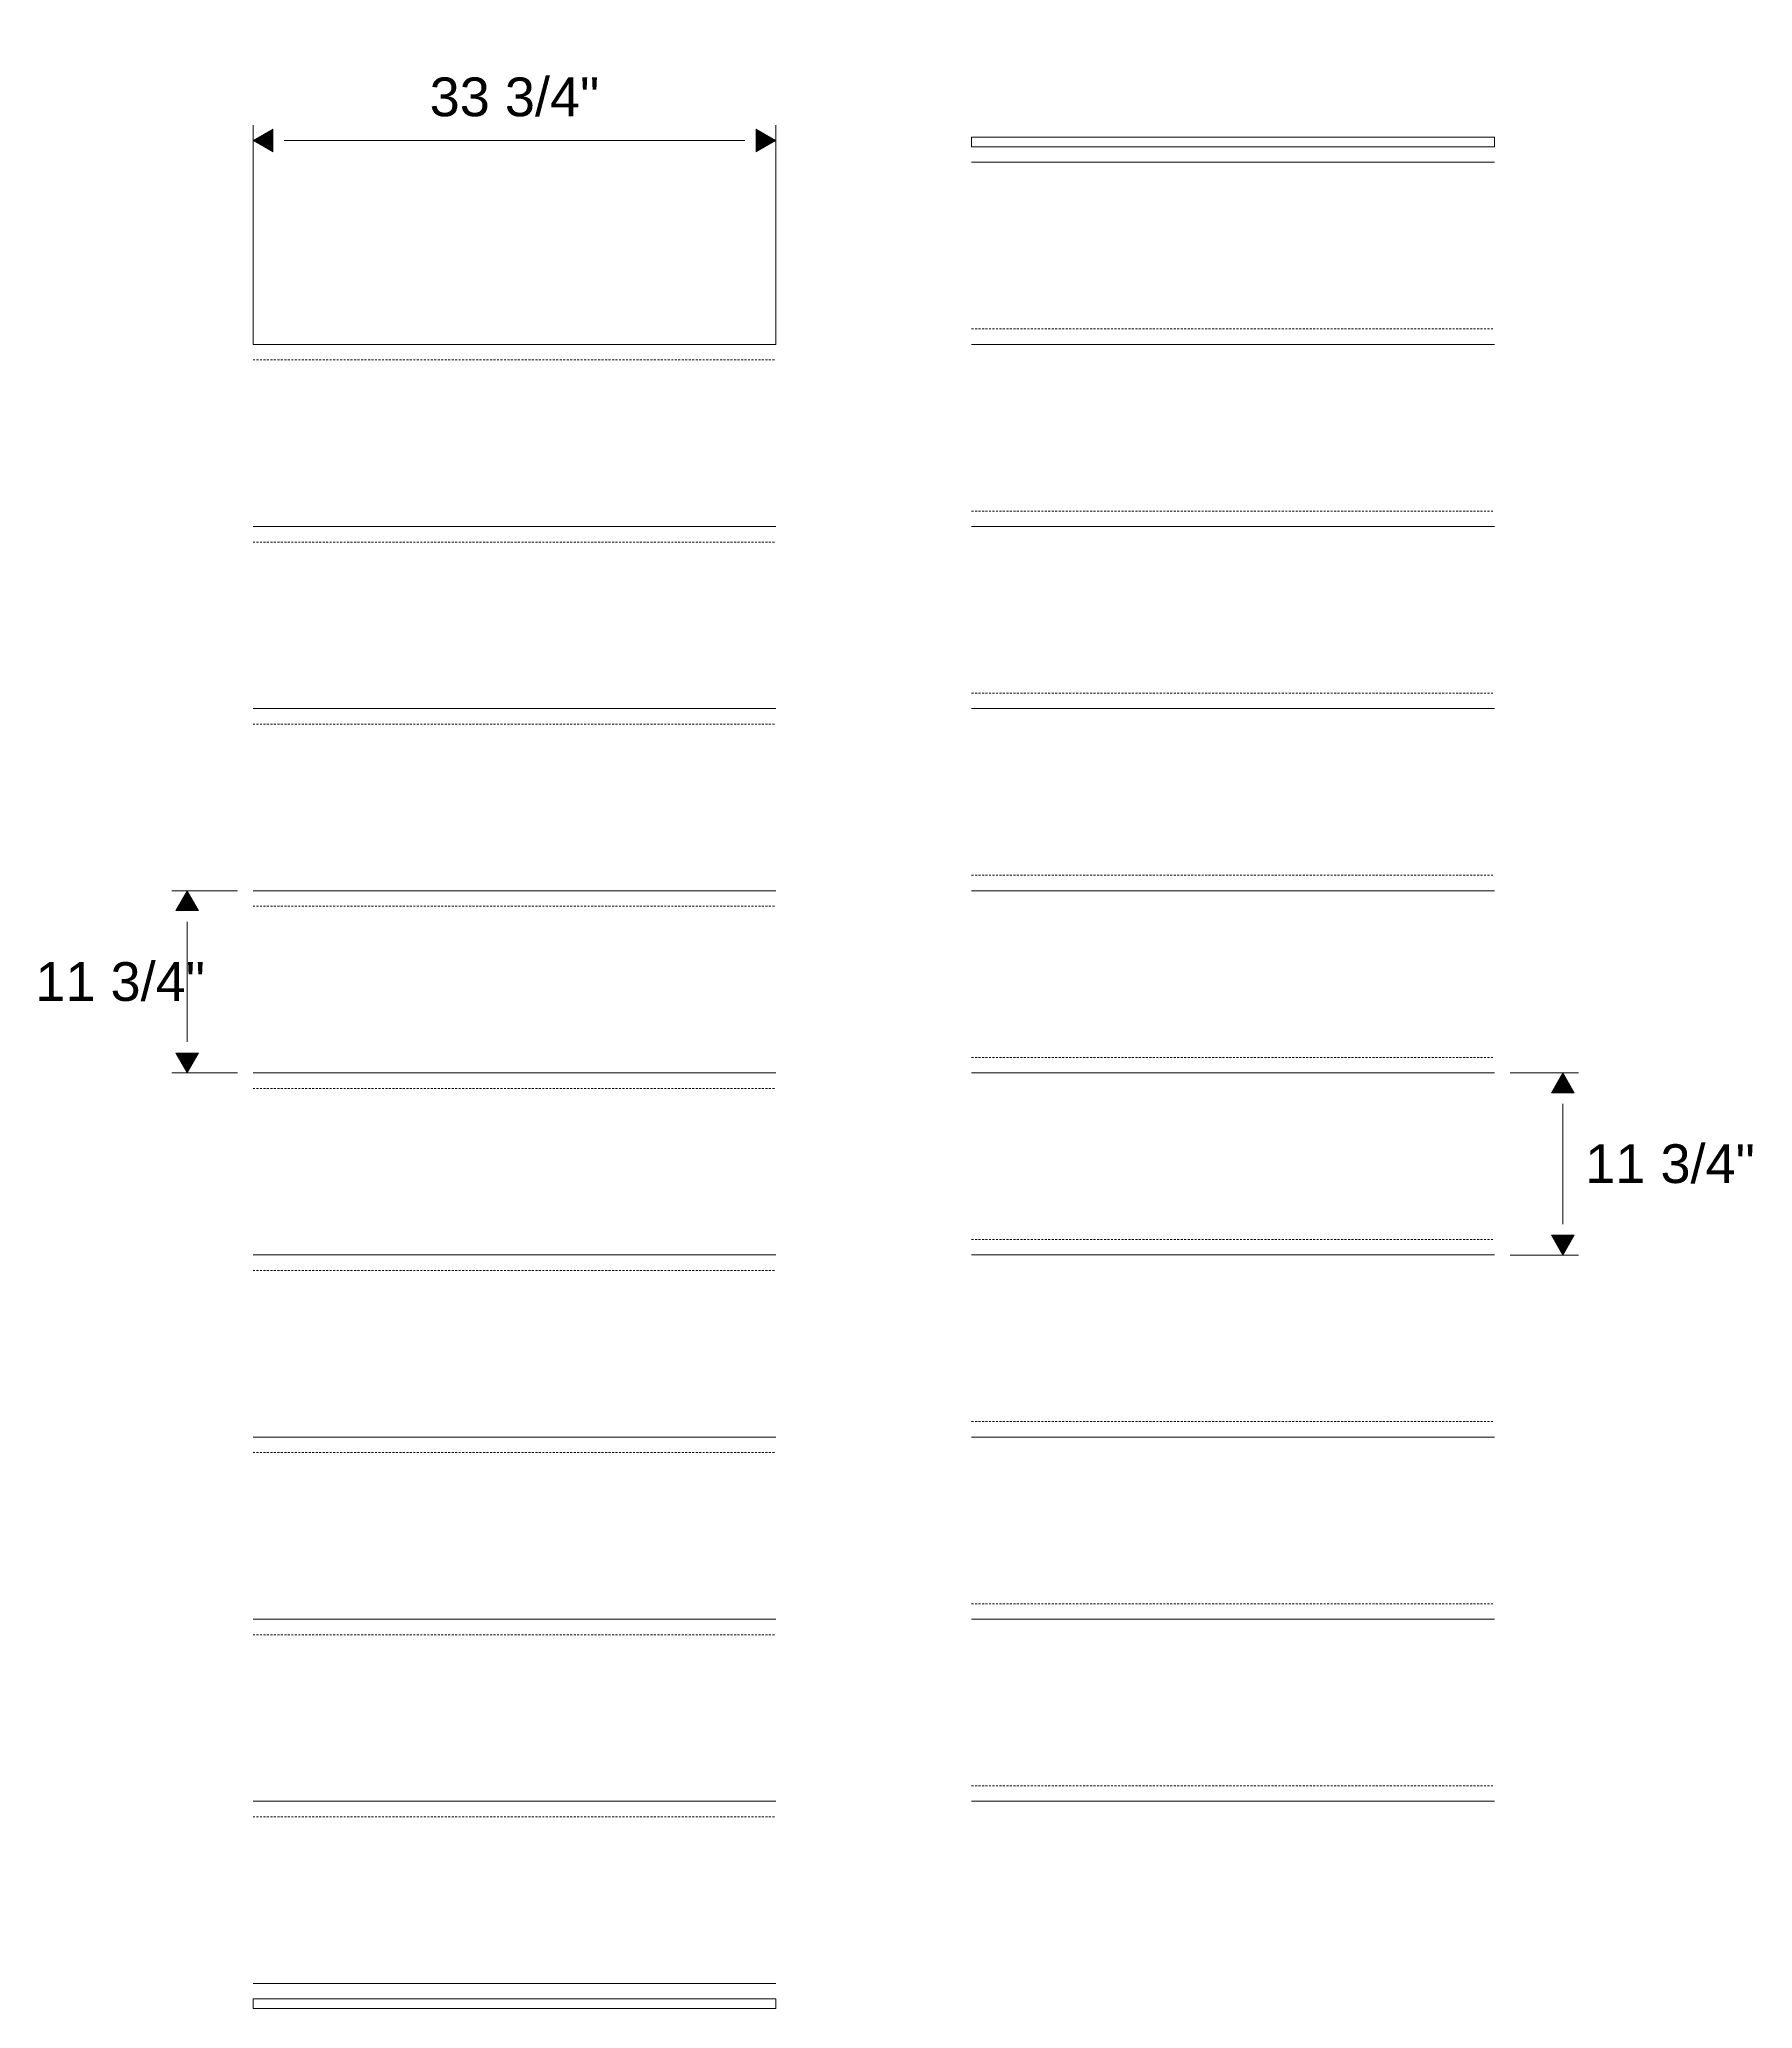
# Model space of a CAD drawing. Header units: inches. Extents: x -20237 to -17371, y 314 to 2010.
# Drawn here: x -19736.9 to -19626.3, y 1188.5 to 1315.5 of the extents above; entities that cross this region are included whole.
import ezdxf

# ---------------------------------------------------------------- set-up
doc = ezdxf.new("R2010")
doc.units = ezdxf.units.IN
doc.header["$MEASUREMENT"] = 0
doc.header["$PDMODE"] = 35
doc.linetypes.add('HIDDEN2', pattern=[0.1875, 0.125, -0.0625])
for name, color, linetype, lineweight in [('Dimension', 3, 'Continuous', 9), ('Kick', 4, 'Continuous', 9), ('Kick-Hidden', 4, 'HIDDEN2', 9), ('Treads', 1, 'Continuous', 15)]:
    doc.layers.add(name, color=color, linetype=linetype, lineweight=lineweight)
doc.styles.add('Dimension and Text', font='arial.ttf', dxfattribs={"height": 0.078125})
doc.dimstyles.new('Jerrod Dimension', dxfattribs={"dimscale": 0, "dimtxt": 0.078125, "dimasz": 0.0625, "dimexe": 0.03125, "dimexo": 0.03125, "dimgap": 0.046875, "dimtad": 1, "dimtih": 1, "dimtoh": 1, "dimdec": 4, "dimzin": 1, "dimdsep": 46, "dimlunit": 5, "dimtxsty": 'Dimension and Text', "dimblk": 'arrow', "dimcen": 2.421875, "dimclrd": 3, "dimclre": 3, "dimclrt": 3, "dimadec": 1, "dimazin": 0, "dimtfac": 1, "dimtdec": 4, "dimtmove": 2, "dimatfit": 3, "dimldrblk": 'arrow', "dimfxl": 1, "dimtfillclr": 256, "dimfrac": 2, "dimlwd": -1, "dimlwe": -1, "dimarcsym": 2})

# ---------------------------------------------------------------- blocks, each defined once
blk = doc.blocks.new('arrow')
at = {"layer": 'Dimension'}
blk.add_hatch(color=0, dxfattribs=at).paths.add_polyline_path([(0, 0), (-0.637, 0.368), (-0.637, -0.368)])
at = {"layer": 'Dimension', "color": 0}
for p, q in [((-0.637, -0.368), (-0.637, 0.368)), ((0, 0), (-0.637, 0.368)), ((-0.637, -0.368), (0, 0))]:
    blk.add_line(p, q, dxfattribs=at)
blk = doc.blocks.new('*D363')
at = {"layer": 'Defpoints', "color": 0}
for p in [(-19642.97, 1248.85), (-19638.56, 1248.85), (-19642.97, 1237.1)]:
    blk.add_point(p, dxfattribs=at)
at = {"layer": 'Dimension', "color": 3}
for p, q in [((-19641.97, 1248.85), (-19637.56, 1248.85)), ((-19638.56, 1239.1), (-19638.56, 1246.85)), ((-19641.97, 1237.1), (-19637.56, 1237.1))]:
    blk.add_line(p, q, dxfattribs=at)
at = {"layer": 'Dimension', "color": 3, "xscale": 2, "yscale": 2, "zscale": 2}
for p, rotation in [((-19638.56, 1248.85), 90), ((-19638.56, 1237.1), 270)]:
    blk.add_blockref('arrow', p, dxfattribs=dict(at, rotation=rotation))
at = {"layer": 'Dimension', "color": 3, "insert": (-19631.64, 1242.98), "char_height": 2.5, "attachment_point": 5, "style": 'Dimension and Text'}
blk.add_mtext('11 3/4"', dxfattribs=at)
blk = doc.blocks.new('*D365')
at = {"layer": 'Defpoints', "color": 0}
for p in [(-19723.1, 1260.6), (-19727.35, 1248.85), (-19723.1, 1248.85)]:
    blk.add_point(p, dxfattribs=at)
at = {"layer": 'Dimension', "color": 3}
for p, q in [((-19724.1, 1260.6), (-19728.35, 1260.6)), ((-19727.35, 1258.6), (-19727.35, 1250.85)), ((-19724.1, 1248.85), (-19728.35, 1248.85))]:
    blk.add_line(p, q, dxfattribs=at)
at = {"layer": 'Dimension', "color": 3, "xscale": 2, "yscale": 2, "zscale": 2}
for p, rotation in [((-19727.35, 1260.6), 90), ((-19727.35, 1248.85), 270)]:
    blk.add_blockref('arrow', p, dxfattribs=dict(at, rotation=rotation))
at = {"layer": 'Dimension', "color": 3, "insert": (-19731.68, 1254.73), "char_height": 2.5, "attachment_point": 5, "style": 'Dimension and Text'}
blk.add_mtext('11 3/4"', dxfattribs=at)
blk = doc.blocks.new('*D431')
at = {"layer": 'Defpoints', "color": 0}
for p in [(-19689.35, 1309.01), (-19723.1, 1294.85), (-19689.35, 1294.85)]:
    blk.add_point(p, dxfattribs=at)
at = {"layer": 'Treads', "color": 3}
for p, q in [((-19723.1, 1295.85), (-19723.1, 1310.01)), ((-19689.35, 1295.85), (-19689.35, 1310.01)), ((-19721.1, 1309.01), (-19691.35, 1309.01))]:
    blk.add_line(p, q, dxfattribs=at)
at = {"layer": 'Treads', "color": 3, "xscale": 2, "yscale": 2, "zscale": 2, "rotation": 180}
blk.add_blockref('arrow', (-19723.1, 1309.01), dxfattribs=at)
at = {"layer": 'Treads', "color": 3, "xscale": 2, "yscale": 2, "zscale": 2}
blk.add_blockref('arrow', (-19689.35, 1309.01), dxfattribs=at)
at = {"layer": 'Treads', "color": 3, "insert": (-19706.23, 1311.81), "char_height": 2.5, "attachment_point": 5, "style": 'Dimension and Text'}
blk.add_mtext('33 3/4"', dxfattribs=at)

msp = doc.modelspace()

# ---------------------------------------------------------------- linework, layer by layer
at = {"layer": 'Kick'}
for points in [[(-19676.721, 1309.22912), (-19642.971, 1309.22912), (-19642.971, 1308.60412), (-19676.721, 1308.60412)], [(-19723.10192, 1188.47912), (-19689.35192, 1188.47912), (-19689.35192, 1189.10412), (-19723.10192, 1189.10412)]]:
    msp.add_lwpolyline(points, close=True, dxfattribs=at)
at = {"layer": 'Kick-Hidden'}
for p, q in [((-19676.721, 1296.85412), (-19642.971, 1296.85412)), ((-19723.10192, 1294.85412), (-19689.35192, 1294.85412)), ((-19676.721, 1285.10412), (-19642.971, 1285.10412)), ((-19723.10192, 1283.10412), (-19689.35192, 1283.10412)), ((-19676.721, 1273.35412), (-19642.971, 1273.35412)), ((-19723.10192, 1271.35412), (-19689.35192, 1271.35412)), ((-19676.721, 1261.60412), (-19642.971, 1261.60412)), ((-19723.10192, 1259.60412), (-19689.35192, 1259.60412)), ((-19676.721, 1249.85412), (-19642.971, 1249.85412)), ((-19723.10192, 1247.85412), (-19689.35192, 1247.85412)), ((-19676.721, 1238.10412), (-19642.971, 1238.10412)), ((-19723.10192, 1236.10412), (-19689.35192, 1236.10412)), ((-19676.721, 1226.35412), (-19642.971, 1226.35412)), ((-19723.10192, 1224.35412), (-19689.35192, 1224.35412)), ((-19676.721, 1214.60412), (-19642.971, 1214.60412)), ((-19723.10192, 1212.60412), (-19689.35192, 1212.60412)), ((-19676.721, 1202.85412), (-19642.971, 1202.85412)), ((-19723.10192, 1200.85412), (-19689.35192, 1200.85412))]:
    msp.add_line(p, q, dxfattribs=at)
at = {"layer": 'Treads'}
for p, q in [((-19676.721, 1307.60412), (-19642.971, 1307.60412)), ((-19723.10192, 1295.85412), (-19689.35192, 1295.85412)), ((-19676.721, 1295.85412), (-19642.971, 1295.85412)), ((-19723.10192, 1284.10412), (-19689.35192, 1284.10412)), ((-19676.721, 1284.10412), (-19642.971, 1284.10412)), ((-19723.10192, 1272.35412), (-19689.35192, 1272.35412)), ((-19676.721, 1272.35412), (-19642.971, 1272.35412)), ((-19723.10192, 1260.60412), (-19689.35192, 1260.60412)), ((-19676.721, 1260.60412), (-19642.971, 1260.60412)), ((-19723.10192, 1248.85412), (-19689.35192, 1248.85412)), ((-19676.721, 1248.85412), (-19642.971, 1248.85412)), ((-19723.10192, 1237.10412), (-19689.35192, 1237.10412)), ((-19676.721, 1237.10412), (-19642.971, 1237.10412)), ((-19723.10192, 1225.35412), (-19689.35192, 1225.35412)), ((-19676.721, 1225.35412), (-19642.971, 1225.35412)), ((-19723.10192, 1213.60412), (-19689.35192, 1213.60412)), ((-19676.721, 1213.60412), (-19642.971, 1213.60412)), ((-19723.10192, 1201.85412), (-19689.35192, 1201.85412)), ((-19676.721, 1201.85412), (-19642.971, 1201.85412)), ((-19723.10192, 1190.10412), (-19689.35192, 1190.10412))]:
    msp.add_line(p, q, dxfattribs=at)

# ---------------------------------------------------------------- dimensions: what is measured, and where the dimension line sits
at = {"layer": 'Dimension'}
for base, p1, p2, picture, middle in [((-19727.34795, 1248.85412), (-19723.10192, 1260.60412), (-19723.10192, 1248.85412), '*D365', (-19731.68492, 1254.72912)), ((-19638.56025, 1248.85412), (-19642.971, 1237.10412), (-19642.971, 1248.85412), '*D363', (-19631.63631, 1242.97912))]:
    dim = msp.add_linear_dim(base=base, p1=p1, p2=p2, angle=90, dimstyle='Jerrod Dimension', override={"dimpost": '"'}, dxfattribs=at)
    dim.commit()
    dim.dimension.update_dxf_attribs({"geometry": picture, "text_midpoint": middle})
at = {"layer": 'Treads'}
dim = msp.add_linear_dim(base=(-19689.35192, 1309.01468), p1=(-19723.10192, 1294.85412), p2=(-19689.35192, 1294.85412), dimstyle='Jerrod Dimension', override={"dimpost": '"'}, dxfattribs=at)
dim.commit()
dim.dimension.update_dxf_attribs({"geometry": '*D431', "text_midpoint": (-19706.22692, 1311.80817)})

doc.saveas('drawing.dxf')
